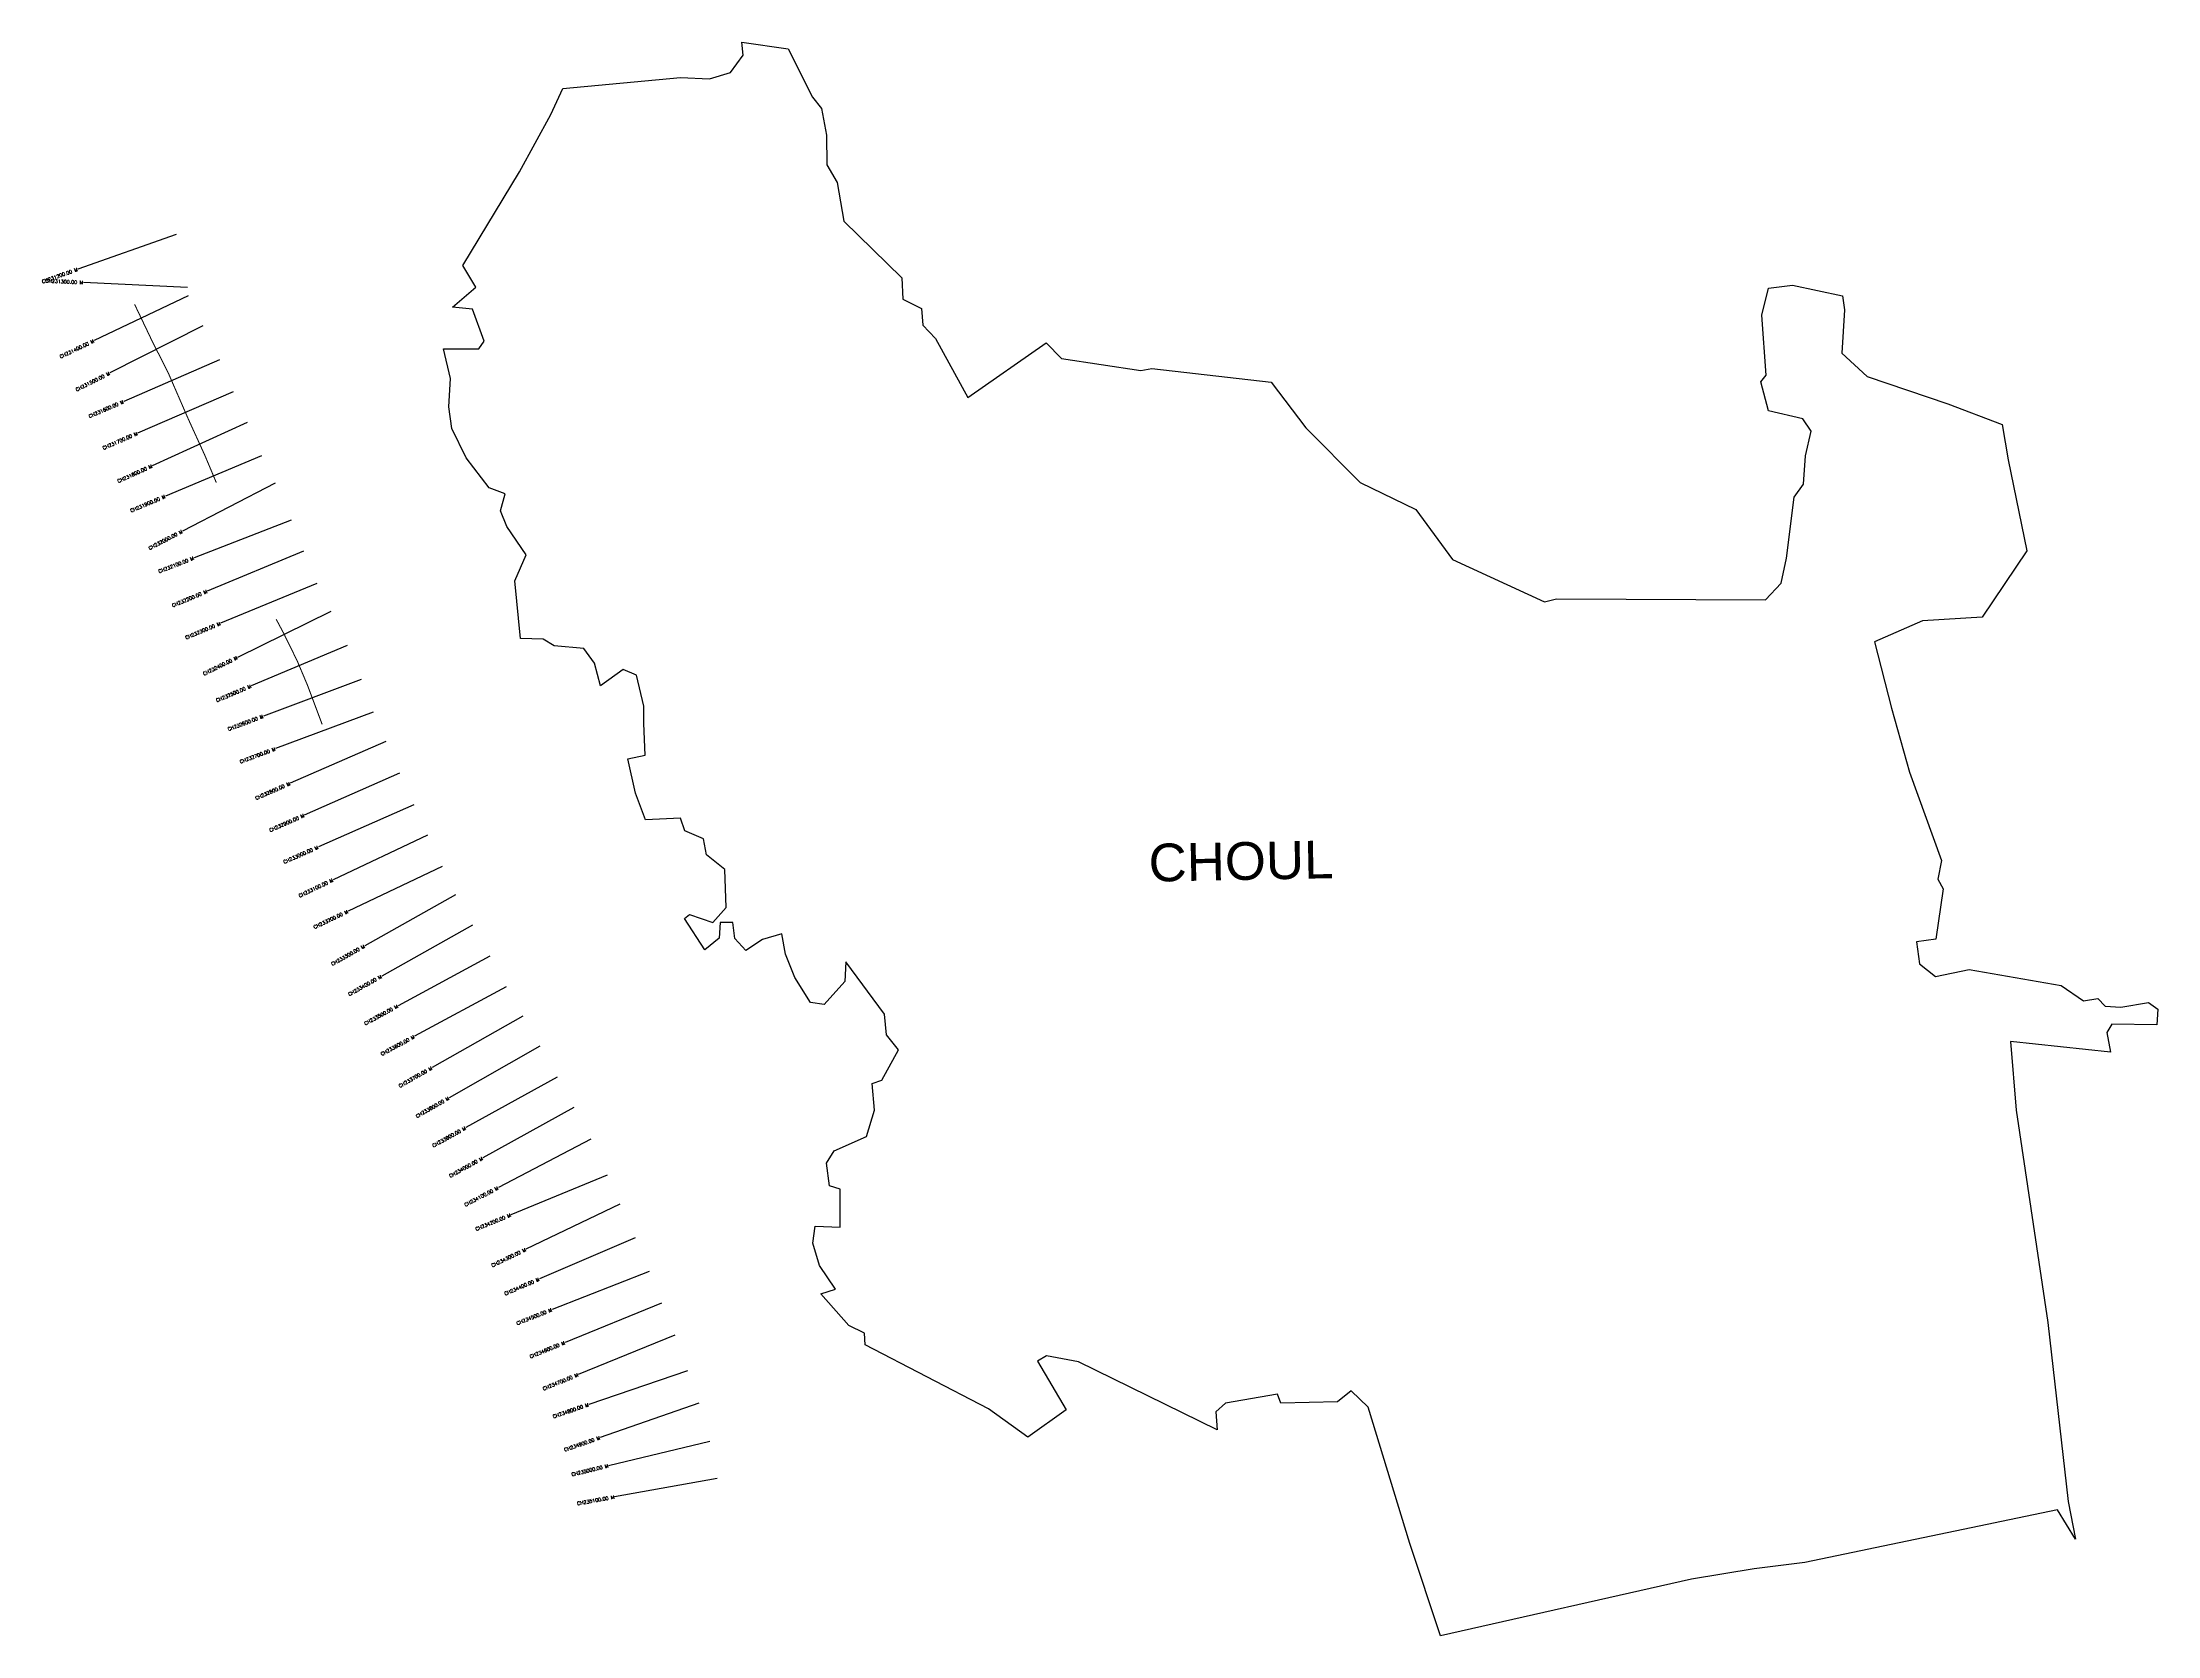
# Model space of a CAD drawing. Header units: metres. Extents: x 279091 to 285181, y 2051855 to 2056443.
import ezdxf
from ezdxf.enums import TextEntityAlignment as Align

# ---------------------------------------------------------------- set-up
doc = ezdxf.new("R2010")
doc.units = ezdxf.units.M
doc.header["$MEASUREMENT"] = 0
for name, color, linetype in [('ARTIFICIALLY PROTECTED', 4, 'Continuous'), ('CS', 134, 'Continuous'), ('CSMark', 6, 'Continuous'), ('VILLAGE BOUNDRY', 10, 'Continuous'), ('VILLAGE NAME', 250, 'Continuous')]:
    doc.layers.add(name, color=color, linetype=linetype)
doc.styles.get("Standard").update_dxf_attribs({"font": 'simplex.shx'})

msp = doc.modelspace()

# ---------------------------------------------------------------- linework, layer by layer
at = {"layer": 'ARTIFICIALLY PROTECTED', "const_width": 3, "flags": 128}
for points in [[(279357, 2055688.8), (279406.9, 2055584.2), (279454.6, 2055489.7), (279511.2, 2055359.4), (279559.8, 2055252.6), (279592.4, 2055175.1)], [(279764.6, 2054781.9), (279786.2, 2054741.3), (279825.1, 2054662), (279855, 2054591.1), (279897, 2054479)]]:
    msp.add_lwpolyline(points, dxfattribs=at)
at = {"layer": 'CS'}
for p, q in [((279476.6, 2055890), (279193.8, 2055789.9)), ((279509.4, 2055737.3), (279209.8, 2055751.4)), ((279511.5, 2055713.4), (279240.7, 2055584.2)), ((279553.7, 2055626.4), (279285.8, 2055491.2)), ((279601.2, 2055528.7), (279326, 2055409.2)), ((279641, 2055436.9), (279365.8, 2055317.5)), ((279681.1, 2055348.2), (279408, 2055224)), ((279722.5, 2055252.4), (279446, 2055136.2)), ((279761.6, 2055173.5), (279495.1, 2055035.7)), ((279807.8, 2055067.3), (279528.1, 2054958.6)), ((279843.3, 2054977.5), (279566.2, 2054862.5)), ((279881.6, 2054885.1), (279604.6, 2054770.1)), ((279922.4, 2054804.3), (279653.1, 2054672.1)), ((279969.2, 2054706.4), (279692.8, 2054589.8)), ((280008.9, 2054607.9), (279727.9, 2054502.8)), ((280043.9, 2054514.2), (279762.9, 2054409.2)), ((280080, 2054429.9), (279805.2, 2054309.5)), ((280120, 2054338.8), (279845.6, 2054217.5)), ((280160.4, 2054247.3), (279886, 2054126.1)), ((280200.1, 2054159.8), (279928.9, 2054031.4)), ((280242.9, 2054069.4), (279971.7, 2053941)), ((280280.9, 2053988.3), (280019.4, 2053841.4)), ((280329.9, 2053901.1), (280068.3, 2053754.2)), ((280379.2, 2053811.5), (280115.4, 2053668.6)), ((280426.8, 2053723.6), (280163, 2053580.7)), ((280474.2, 2053639.1), (280213.4, 2053490.7)), ((280523.6, 2053552.1), (280262.9, 2053403.8)), ((280573, 2053463.4), (280310.7, 2053317.8)), ((280621.5, 2053375.9), (280359.2, 2053230.4)), ((280670, 2053284.3), (280404.2, 2053145.2)), ((280717.5, 2053181.2), (280440.2, 2053066.7)), ((280754, 2053097.3), (280483.6, 2052967.3)), ((280798, 2053000.7), (280522.5, 2052882)), ((280837.9, 2052903.9), (280558.8, 2052793.9)), ((280874, 2052812.7), (280596.3, 2052699.1)), ((280911.8, 2052720.1), (280634.1, 2052606.6)), ((280948.6, 2052617.8), (280664.8, 2052520.6)), ((280980.9, 2052523.9), (280697.5, 2052425.5)), ((281013.2, 2052413.7), (280721.4, 2052344)), ((281034.2, 2052307.2), (280738.8, 2052254.3))]:
    msp.add_line(p, q, dxfattribs=at)
at = {"layer": 'VILLAGE BOUNDRY', "color": 3, "flags": 128}
msp.add_lwpolyline([(285154.2, 2053678.4), (285180.8, 2053659.2)], dxfattribs=at)
at = {"layer": 'VILLAGE BOUNDRY', "color": 3}
for points in [[(285180.8, 2053659.2, 0), (285178.5, 2053614, 0), (285048.9, 2053615.9, 0), (285034.3, 2053591.4, 0), (285045, 2053534.9, 0), (284757.4, 2053566.2, 0), (284773.6, 2053368.3, 0), (284864.5, 2052756.9, 0), (284922.7, 2052241.3, 0), (284944.6, 2052132.2, 0), (284892.7, 2052217.5, 0), (284164.6, 2052065.7, 0), (284018.9, 2052047.2, 0), (283839.1, 2052017.4, 0), (283116.5, 2051854.6, 0), (283027.8, 2052119.8, 0), (282907.6, 2052513, 0), (282858.9, 2052559.9, 0), (282819.8, 2052528.2, 0), (282656.2, 2052524, 0), (282647.2, 2052549.7, 0), (282496.9, 2052524.1, 0), (282470, 2052499.6, 0), (282473.5, 2052447.6, 0), (282074.6, 2052643.1, 0), (281981.8, 2052660.8, 0), (281956.2, 2052645.3, 0), (282038.7, 2052505.3, 0), (281928.6, 2052426.8, 0), (281815.6, 2052508.4, 0), (281459.7, 2052692.3, 0), (281457.7, 2052725.7, 0), (281412.6, 2052747.8, 0), (281332.7, 2052839, 0), (281374.5, 2052852.8, 0), (281328.8, 2052920.3, 0), (281309.5, 2052985.4, 0), (281316, 2053033.5, 0), (281388.4, 2053030.9, 0), (281388.2, 2053140.1, 0), (281357, 2053150.6, 0), (281348.6, 2053215.4, 0), (281370.4, 2053251.1, 0), (281463.5, 2053291.8, 0), (281486.6, 2053367.6, 0), (281480.2, 2053445.3, 0), (281508.1, 2053454.9, 0), (281556.1, 2053541.4, 0), (281521.2, 2053584.6, 0), (281515.7, 2053644.4, 0), (281404.5, 2053795.3, 0), (281401.8, 2053738.5, 0), (281342.2, 2053672.4, 0), (281302.8, 2053677.8, 0), (281257.3, 2053750.3, 0), (281230.8, 2053817.4, 0), (281220.6, 2053876.3, 0), (281164.2, 2053859.6, 0), (281116.5, 2053828, 0), (281085, 2053862.8, 0), (281079.6, 2053908.1, 0), (281042.8, 2053908, 0), (281039.7, 2053863.3, 0), (280998.3, 2053829.4, 0), (280940.2, 2053919.8, 0), (280954.2, 2053931.1, 0), (281021.4, 2053908.8, 0), (281060.3, 2053952.1, 0), (281055.8, 2054061.5, 0), (281003.6, 2054103.6, 0), (280994.4, 2054149, 0), (280941, 2054172.6, 0), (280928.5, 2054208.6, 0), (280828, 2054204.4, 0), (280798.7, 2054280.6, 0), (280777.2, 2054380.2, 0), (280827, 2054390.5, 0), (280822.7, 2054481.8, 0), (280822.6, 2054531.4, 0), (280801.4, 2054620.4, 0), (280763.3, 2054637.3, 0), (280698.2, 2054589.7, 0), (280681.2, 2054655.5, 0), (280650.6, 2054697.6, 0), (280565.2, 2054704.9, 0), (280533.1, 2054724.1, 0), (280468.4, 2054725.9, 0), (280451.3, 2054892, 0), (280484.7, 2054966.9, 0), (280428.7, 2055049.2, 0), (280410.1, 2055094.3, 0), (280423.5, 2055142.6, 0), (280378, 2055159.9, 0), (280311.2, 2055246.3, 0), (280269.9, 2055330.9, 0), (280261.6, 2055393.7, 0), (280266.2, 2055474.8, 0), (280246.1, 2055560.7, 0), (280347.6, 2055561, 0), (280363.8, 2055583, 0), (280329.5, 2055675, 0), (280272.5, 2055680.9, 0), (280339.6, 2055737.7, 0), (280301.6, 2055800.1, 0), (280464.8, 2056069.8, 0), (280555, 2056235.8, 0), (280589.6, 2056310.3, 0), (280928.2, 2056341.8, 0), (281012.4, 2056338.3, 0), (281072.1, 2056356.5, 0), (281108.7, 2056406.5, 0), (281105.4, 2056443.3, 0), (281238.2, 2056424.8, 0), (281308.2, 2056284.8, 0), (281334.7, 2056253.1, 0), (281348.6, 2056175.7, 0), (281349.9, 2056090.8, 0), (281379.9, 2056039.7, 0), (281398.5, 2055928.5, 0), (281565.3, 2055764.9, 0), (281568.1, 2055704, 0), (281622.1, 2055676.4, 0), (281626, 2055628.5, 0), (281662.2, 2055590.6, 0), (281756.1, 2055420.4, 0), (281980.9, 2055578.1, 0), (282025.1, 2055533, 0), (282253.7, 2055497.9, 0), (282284.9, 2055504.3, 0), (282628.6, 2055465, 0), (282728.7, 2055332.7, 0), (282884.7, 2055175.4, 0), (283045.7, 2055097.5, 0), (283150.4, 2054953.4, 0), (283415.2, 2054832.3, 0), (283449.8, 2054840.2, 0), (284052, 2054837.6, 0), (284096.5, 2054885.9, 0), (284112.2, 2054957.7, 0), (284133.9, 2055133.7, 0), (284160.9, 2055171, 0), (284166.8, 2055252.8, 0), (284183.6, 2055323.4, 0), (284158.9, 2055358.7, 0), (284060.4, 2055381.7, 0), (284038.8, 2055465.9, 0), (284053.3, 2055485, 0), (284040.9, 2055657.6, 0), (284060.3, 2055735.1, 0), (284129.6, 2055743.7, 0), (284273, 2055713.3, 0), (284279.2, 2055673.1, 0), (284271.9, 2055547.6, 0), (284344.6, 2055481.2, 0), (284576.3, 2055402.6, 0), (284733.1, 2055342.6, 0), (284750.5, 2055240.6, 0), (284803.7, 2054978.6, 0), (284675.1, 2054788.2, 0), (284503.5, 2054777.3, 0), (284365.8, 2054717.2, 0), (284414.2, 2054525.9, 0), (284466.7, 2054341.8, 0), (284558.7, 2054087.4, 0), (284548.1, 2054032.9, 0), (284563.2, 2054005.9, 0), (284542.4, 2053860.1, 0), (284486.1, 2053853, 0), (284495.2, 2053789.9, 0)], [(284495.2, 2053789.9, 0), (284540.7, 2053752.7, 0), (284638.2, 2053773.4, 0), (284903.3, 2053726.7, 0), (284967, 2053682.8, 0), (285008.6, 2053689.9, 0), (285029.3, 2053667.5, 0), (285075, 2053664.3, 0), (285154.2, 2053678.4, 0)]]:
    msp.add_polyline3d(points, dxfattribs=at)

# ---------------------------------------------------------------- texts
at = {"layer": 'CSMark'}
for s, rotation, p in [('CH231200.00 M', 19.48372, (279192.9, 2055789.6)), ('CH231300.00 M', 357.3054, (279208.8, 2055751.5)), ('CH231400.00 M', 25.51215, (279239.8, 2055583.7)), ('CH231500.00 M', 26.7823, (279285, 2055490.7)), ('CH231600.00 M', 23.46219, (279325.1, 2055408.8)), ('CH231700.00 M', 23.46219, (279364.9, 2055317.1)), ('CH231800.00 M', 24.4588, (279407.1, 2055223.5)), ('CH231900.00 M', 22.80299, (279445.1, 2055135.8)), ('CH232000.00 M', 27.3482, (279494.3, 2055035.3)), ('CH232100.00 M', 21.23575, (279527.2, 2054958.2)), ('CH232200.00 M', 22.5405, (279565.3, 2054862.1)), ('CH232300.00 M', 22.5405, (279603.6, 2054769.7)), ('CH232400.00 M', 26.1576, (279652.2, 2054671.6)), ('CH232500.00 M', 22.86162, (279691.9, 2054589.4)), ('CH232600.00 M', 20.50312, (279727, 2054502.5)), ('CH232700.00 M', 20.50312, (279762, 2054408.8)), ('CH232800.00 M', 23.64999, (279804.3, 2054309.1)), ('CH232900.00 M', 23.83451, (279844.7, 2054217.1)), ('CH233000.00 M', 23.83451, (279885.1, 2054125.7)), ('CH233100.00 M', 25.33763, (279928, 2054031)), ('CH233200.00 M', 25.33763, (279970.8, 2053940.6)), ('CH233300.00 M', 29.32097, (280018.5, 2053840.9)), ('CH233400.00 M', 29.32097, (280067.5, 2053753.7)), ('CH233500.00 M', 28.43461, (280114.5, 2053668.2)), ('CH233600.00 M', 28.43461, (280162.1, 2053580.2)), ('CH233700.00 M', 29.63487, (280212.6, 2053490.2)), ('CH233800.00 M', 29.63487, (280262, 2053403.3)), ('CH233900.00 M', 29.03119, (280309.8, 2053317.3)), ('CH234000.00 M', 29.03119, (280358.4, 2053229.9)), ('CH234100.00 M', 27.61737, (280403.3, 2053144.7)), ('CH234200.00 M', 22.45085, (280439.3, 2053066.3)), ('CH234300.00 M', 25.68484, (280482.7, 2052966.9)), ('CH234400.00 M', 23.29794, (280521.6, 2052881.6)), ('CH234500.00 M', 21.5245, (280557.9, 2052793.5)), ('CH234600.00 M', 22.237, (280595.3, 2052698.8)), ('CH234700.00 M', 22.237, (280633.2, 2052606.2)), ('CH234800.00 M', 18.9081, (280663.8, 2052520.3)), ('CH234900.00 M', 19.16121, (280696.6, 2052425.1)), ('CH235000.00 M', 13.43371, (280720.4, 2052343.8)), ('CH235100.00 M', 10.15008, (280737.9, 2052254.1))]:
    msp.add_text(s, height=10, rotation=rotation, dxfattribs=at).set_placement(p, align=Align.MIDDLE_RIGHT)
at = {"layer": 'VILLAGE NAME', "insert": (282275, 2054134.7), "char_height": 108.748, "attachment_point": 1, "rotation": 1.10283}
msp.add_mtext_dynamic_manual_height_columns('{\\fArial|b0|i0|c0|p34;CHOUL}', width=726.929, gutter_width=543.7, heights=[0], dxfattribs=at)

doc.saveas('drawing.dxf')
